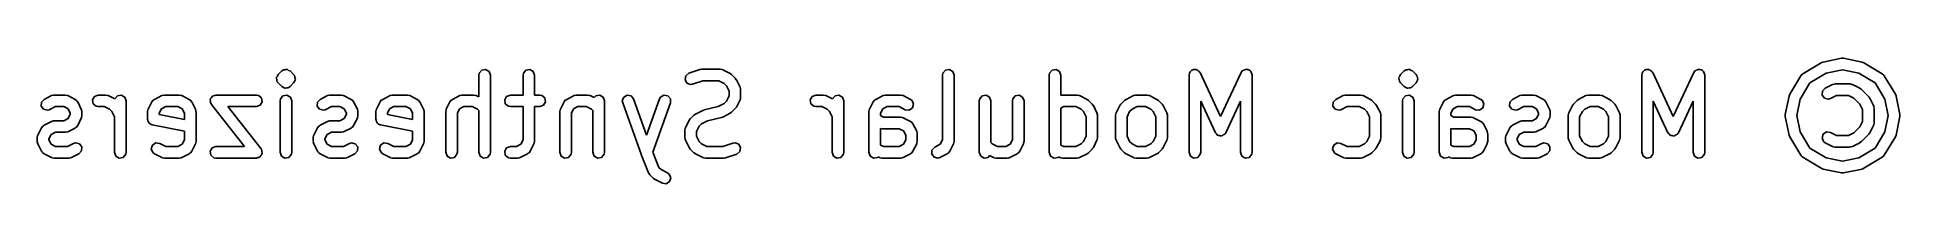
# Model space of a CAD drawing. Extents: x 137.9 to 162.1, y -120.9 to -119.2.
import ezdxf

# ---------------------------------------------------------------- set-up
doc = ezdxf.new("R2010")
doc.units = 0
doc.layers.add('BLACK', color=7, linetype='CONTINUOUS')

msp = doc.modelspace()

# ---------------------------------------------------------------- linework, layer by layer
at = {"layer": 'BLACK', "linetype": 'CONTINUOUS'}
for p, q in [((160.795, -119.438), (161.033, -119.295)), ((161.033, -119.295), (161.056, -119.286)), ((161.056, -119.286), (161.057, -119.286)), ((161.057, -119.286), (161.295, -119.238)), ((161.295, -119.238), (161.321, -119.238)), ((161.321, -119.238), (161.322, -119.239)), ((161.322, -119.239), (161.324, -119.238)), ((161.324, -119.238), (161.562, -119.286)), ((161.562, -119.286), (161.586, -119.295)), ((161.586, -119.295), (161.586, -119.295)), ((161.586, -119.295), (161.824, -119.438)), ((141.044, -119.496), (141.047, -119.49)), ((141.049, -119.515), (141.044, -119.496)), ((141.047, -119.483), (141.058, -119.467)), ((141.047, -119.49), (141.047, -119.483)), ((141.051, -119.534), (141.049, -119.515)), ((141.057, -119.542), (141.051, -119.534)), ((141.058, -119.467), (141.066, -119.449)), ((141.066, -119.449), (141.114, -119.402)), ((141.114, -119.402), (141.122, -119.396)), ((141.122, -119.396), (141.124, -119.393)), ((141.124, -119.393), (141.127, -119.393)), ((141.127, -119.392), (141.129, -119.39)), ((141.127, -119.393), (141.127, -119.392)), ((141.129, -119.39), (141.131, -119.39)), ((141.131, -119.39), (141.135, -119.387)), ((141.135, -119.387), (141.154, -119.385)), ((141.154, -119.385), (141.173, -119.38)), ((141.173, -119.38), (141.176, -119.382)), ((141.176, -119.382), (141.18, -119.381)), ((141.18, -119.381), (141.183, -119.383)), ((141.183, -119.383), (141.186, -119.382)), ((141.186, -119.382), (141.202, -119.394)), ((141.202, -119.394), (141.22, -119.402)), ((141.22, -119.402), (141.267, -119.449)), ((141.267, -119.449), (141.273, -119.458)), ((141.276, -119.538), (141.267, -119.555)), ((141.273, -119.458), (141.276, -119.459)), ((141.276, -119.459), (141.277, -119.463)), ((141.287, -119.522), (141.276, -119.538)), ((141.277, -119.463), (141.282, -119.471)), ((141.282, -119.471), (141.284, -119.49)), ((141.284, -119.49), (141.289, -119.509)), ((141.289, -119.509), (141.286, -119.515)), ((141.286, -119.515), (141.287, -119.522)), ((143.663, -119.455), (143.668, -119.429)), ((143.663, -119.738), (143.663, -119.455)), ((143.668, -119.429), (143.701, -119.39)), ((143.701, -119.39), (143.751, -119.381)), ((143.751, -119.381), (143.796, -119.407)), ((143.796, -119.407), (143.813, -119.455)), ((143.813, -119.455), (143.813, -120.455)), ((144.235, -119.455), (144.239, -119.429)), ((144.235, -119.713), (144.235, -119.455)), ((144.239, -119.429), (144.272, -119.39)), ((144.272, -119.39), (144.323, -119.381)), ((144.323, -119.381), (144.367, -119.407)), ((144.367, -119.407), (144.385, -119.455)), ((144.385, -119.455), (144.385, -119.713)), ((146.331, -119.513), (146.341, -119.463)), ((146.355, -119.559), (146.331, -119.513)), ((146.341, -119.463), (146.381, -119.431)), ((146.381, -119.431), (146.524, -119.384)), ((146.56, -119.53), (146.428, -119.574)), ((146.524, -119.384), (146.546, -119.38)), ((146.546, -119.38), (146.548, -119.38)), ((146.548, -119.38), (146.786, -119.38)), ((146.768, -119.53), (146.56, -119.53)), ((146.837, -119.564), (146.768, -119.53)), ((146.786, -119.38), (146.811, -119.384)), ((146.811, -119.384), (146.815, -119.387)), ((146.815, -119.387), (146.819, -119.388)), ((146.819, -119.388), (146.914, -119.435)), ((146.914, -119.435), (146.933, -119.449)), ((146.933, -119.449), (146.934, -119.449)), ((146.934, -119.449), (146.982, -119.497)), ((146.982, -119.497), (146.994, -119.515)), ((146.994, -119.515), (146.996, -119.517)), ((146.996, -119.517), (147.043, -119.612)), ((149.663, -119.455), (149.668, -119.429)), ((149.663, -120.294), (149.663, -119.455)), ((149.668, -119.429), (149.701, -119.39)), ((149.701, -119.39), (149.751, -119.381)), ((149.751, -119.381), (149.796, -119.407)), ((149.796, -119.407), (149.813, -119.455)), ((149.813, -119.455), (149.813, -120.312)), ((151.044, -119.455), (151.049, -119.429)), ((151.044, -120.455), (151.044, -119.455)), ((151.049, -119.429), (151.082, -119.39)), ((151.082, -119.39), (151.132, -119.381)), ((151.132, -119.381), (151.177, -119.407)), ((151.177, -119.407), (151.194, -119.455)), ((151.194, -119.455), (151.194, -119.717)), ((152.854, -119.455), (152.858, -119.429)), ((152.854, -120.455), (152.854, -119.455)), ((152.858, -119.429), (152.865, -119.421)), ((152.865, -119.421), (152.867, -119.412)), ((152.867, -119.412), (152.881, -119.402)), ((152.881, -119.402), (152.891, -119.39)), ((152.891, -119.39), (152.901, -119.388)), ((152.901, -119.388), (152.909, -119.382)), ((152.909, -119.382), (152.925, -119.384)), ((152.925, -119.384), (152.942, -119.381)), ((152.942, -119.381), (152.95, -119.386)), ((152.95, -119.386), (152.96, -119.387)), ((152.96, -119.387), (152.972, -119.398)), ((152.972, -119.398), (152.986, -119.407)), ((152.986, -119.407), (152.989, -119.416)), ((152.989, -119.416), (152.997, -119.423)), ((152.997, -119.423), (153.262, -119.992)), ((153.262, -119.992), (153.527, -119.423)), ((153.527, -119.423), (153.542, -119.402)), ((153.542, -119.402), (153.551, -119.398)), ((153.551, -119.398), (153.558, -119.39)), ((153.558, -119.39), (153.574, -119.387)), ((153.574, -119.387), (153.589, -119.38)), ((153.589, -119.38), (153.598, -119.383)), ((153.598, -119.383), (153.608, -119.381)), ((153.608, -119.381), (153.622, -119.389)), ((153.622, -119.389), (153.638, -119.393)), ((153.638, -119.393), (153.644, -119.402)), ((153.644, -119.402), (153.653, -119.407)), ((153.653, -119.407), (153.658, -119.422)), ((153.658, -119.422), (153.668, -119.435)), ((153.668, -119.435), (153.667, -119.445)), ((153.667, -119.445), (153.67, -119.455)), ((153.67, -119.455), (153.67, -120.455)), ((155.568, -119.496), (155.571, -119.49)), ((155.573, -119.515), (155.568, -119.496)), ((155.57, -119.483), (155.582, -119.467)), ((155.571, -119.49), (155.57, -119.483)), ((155.575, -119.534), (155.573, -119.515)), ((155.581, -119.542), (155.575, -119.534)), ((155.582, -119.467), (155.59, -119.449)), ((155.59, -119.449), (155.637, -119.402)), ((155.637, -119.402), (155.646, -119.396)), ((155.646, -119.396), (155.647, -119.393)), ((155.647, -119.393), (155.651, -119.393)), ((155.651, -119.392), (155.653, -119.39)), ((155.651, -119.393), (155.651, -119.392)), ((155.653, -119.39), (155.655, -119.39)), ((155.655, -119.39), (155.659, -119.387)), ((155.659, -119.387), (155.678, -119.385)), ((155.678, -119.385), (155.697, -119.38)), ((155.697, -119.38), (155.7, -119.382)), ((155.7, -119.382), (155.703, -119.381)), ((155.703, -119.381), (155.706, -119.383)), ((155.706, -119.383), (155.71, -119.382)), ((155.71, -119.382), (155.726, -119.394)), ((155.726, -119.394), (155.744, -119.402)), ((155.744, -119.402), (155.791, -119.449)), ((155.791, -119.449), (155.797, -119.458)), ((155.799, -119.538), (155.791, -119.555)), ((155.797, -119.458), (155.8, -119.459)), ((155.811, -119.522), (155.799, -119.538)), ((155.8, -119.459), (155.8, -119.463)), ((155.8, -119.463), (155.806, -119.471)), ((155.806, -119.471), (155.808, -119.49)), ((155.808, -119.49), (155.813, -119.509)), ((155.813, -119.509), (155.81, -119.515)), ((155.81, -119.515), (155.811, -119.522)), ((158.711, -119.455), (158.715, -119.429)), ((158.711, -120.455), (158.711, -119.455)), ((158.715, -119.429), (158.722, -119.421)), ((158.722, -119.421), (158.724, -119.412)), ((158.724, -119.412), (158.738, -119.402)), ((158.738, -119.402), (158.748, -119.39)), ((158.748, -119.39), (158.758, -119.388)), ((158.758, -119.388), (158.766, -119.382)), ((158.766, -119.382), (158.783, -119.384)), ((158.783, -119.384), (158.799, -119.381)), ((158.799, -119.381), (158.807, -119.386)), ((158.807, -119.386), (158.817, -119.387)), ((158.817, -119.387), (158.829, -119.398)), ((158.829, -119.398), (158.843, -119.407)), ((158.843, -119.407), (158.847, -119.416)), ((158.847, -119.416), (158.854, -119.423)), ((158.854, -119.423), (159.119, -119.992)), ((159.119, -119.992), (159.384, -119.423)), ((159.384, -119.423), (159.399, -119.402)), ((159.399, -119.402), (159.408, -119.398)), ((159.408, -119.398), (159.415, -119.39)), ((159.415, -119.39), (159.431, -119.387)), ((159.431, -119.387), (159.446, -119.38)), ((159.446, -119.38), (159.456, -119.383)), ((159.456, -119.383), (159.465, -119.381)), ((159.465, -119.381), (159.48, -119.389)), ((159.48, -119.389), (159.495, -119.393)), ((159.495, -119.393), (159.501, -119.402)), ((159.501, -119.402), (159.51, -119.407)), ((159.51, -119.407), (159.515, -119.422)), ((159.515, -119.422), (159.525, -119.435)), ((159.525, -119.435), (159.524, -119.445)), ((159.524, -119.445), (159.527, -119.455)), ((159.527, -119.455), (159.527, -120.455)), ((160.626, -119.702), (160.769, -119.464)), ((160.769, -119.464), (160.786, -119.444)), ((160.786, -119.444), (160.791, -119.442)), ((160.791, -119.442), (160.795, -119.438)), ((161.099, -119.431), (160.888, -119.557)), ((161.31, -119.388), (161.099, -119.431)), ((161.52, -119.431), (161.31, -119.388)), ((161.731, -119.557), (161.52, -119.431)), ((161.824, -119.438), (161.844, -119.455)), ((161.844, -119.455), (161.846, -119.46)), ((161.846, -119.46), (161.85, -119.464)), ((161.85, -119.464), (161.993, -119.702)), ((138.003, -119.806), (138.038, -119.769)), ((138.038, -119.769), (138.133, -119.721)), ((138.133, -119.721), (138.158, -119.714)), ((138.158, -119.714), (138.162, -119.715)), ((138.162, -119.715), (138.167, -119.713)), ((138.167, -119.713), (138.31, -119.713)), ((138.31, -119.713), (138.335, -119.718)), ((138.335, -119.718), (138.339, -119.721)), ((138.339, -119.721), (138.343, -119.721)), ((138.343, -119.721), (138.438, -119.769)), ((138.438, -119.769), (138.459, -119.784)), ((138.664, -119.775), (138.69, -119.731)), ((138.673, -119.826), (138.664, -119.775)), ((138.69, -119.731), (138.738, -119.713)), ((138.738, -119.713), (138.833, -119.713)), ((138.833, -119.713), (138.859, -119.718)), ((138.859, -119.718), (138.862, -119.721)), ((138.862, -119.721), (138.867, -119.721)), ((138.867, -119.721), (138.953, -119.764)), ((138.953, -119.762), (138.986, -119.723)), ((138.953, -119.764), (138.953, -119.762)), ((138.986, -119.723), (139.037, -119.714)), ((139.037, -119.714), (139.081, -119.74)), ((139.081, -119.74), (139.099, -119.788)), ((139.433, -119.802), (139.448, -119.781)), ((139.448, -119.781), (139.459, -119.777)), ((139.459, -119.777), (139.466, -119.769)), ((139.466, -119.769), (139.562, -119.721)), ((139.562, -119.721), (139.587, -119.714)), ((139.587, -119.714), (139.591, -119.715)), ((139.591, -119.715), (139.595, -119.713)), ((139.595, -119.713), (139.786, -119.713)), ((139.786, -119.713), (139.811, -119.718)), ((139.811, -119.718), (139.815, -119.721)), ((139.815, -119.721), (139.819, -119.721)), ((139.819, -119.721), (139.914, -119.769)), ((139.914, -119.769), (139.935, -119.784)), ((140.188, -119.775), (140.192, -119.768)), ((140.191, -119.793), (140.188, -119.775)), ((140.192, -119.76), (140.205, -119.747)), ((140.192, -119.768), (140.192, -119.76)), ((140.205, -119.747), (140.214, -119.731)), ((140.214, -119.731), (140.221, -119.728)), ((140.221, -119.728), (140.227, -119.722)), ((140.227, -119.722), (140.245, -119.719)), ((140.245, -119.719), (140.262, -119.713)), ((140.262, -119.713), (140.786, -119.713)), ((140.786, -119.713), (140.811, -119.718)), ((140.811, -119.718), (140.851, -119.751)), ((140.851, -119.751), (140.86, -119.801)), ((141.058, -119.545), (141.057, -119.542)), ((141.06, -119.547), (141.058, -119.545)), ((141.066, -119.555), (141.06, -119.547)), ((141.114, -119.603), (141.066, -119.555)), ((141.092, -119.788), (141.096, -119.762)), ((141.096, -119.762), (141.129, -119.723)), ((141.131, -119.611), (141.114, -119.603)), ((141.129, -119.723), (141.18, -119.714)), ((141.147, -119.623), (141.131, -119.611)), ((141.151, -119.622), (141.147, -119.623)), ((141.154, -119.624), (141.151, -119.622)), ((141.157, -119.623), (141.154, -119.624)), ((141.16, -119.625), (141.157, -119.623)), ((141.179, -119.62), (141.16, -119.625)), ((141.198, -119.618), (141.179, -119.62)), ((141.18, -119.714), (141.224, -119.74)), ((141.202, -119.615), (141.198, -119.618)), ((141.204, -119.615), (141.202, -119.615)), ((141.206, -119.612), (141.204, -119.615)), ((141.21, -119.611), (141.206, -119.612)), ((141.206, -119.612), (141.206, -119.612)), ((141.212, -119.609), (141.21, -119.611)), ((141.22, -119.603), (141.212, -119.609)), ((141.267, -119.555), (141.22, -119.603)), ((141.224, -119.74), (141.242, -119.788)), ((141.574, -119.806), (141.609, -119.769)), ((141.609, -119.769), (141.705, -119.721)), ((141.705, -119.721), (141.73, -119.714)), ((141.73, -119.714), (141.734, -119.715)), ((141.734, -119.715), (141.738, -119.713)), ((141.738, -119.713), (141.881, -119.713)), ((141.881, -119.713), (141.907, -119.718)), ((141.907, -119.718), (141.91, -119.721)), ((141.91, -119.721), (141.914, -119.721)), ((141.914, -119.721), (142.01, -119.769)), ((142.01, -119.769), (142.031, -119.784)), ((142.385, -119.802), (142.401, -119.781)), ((142.401, -119.781), (142.411, -119.777)), ((142.411, -119.777), (142.419, -119.769)), ((142.419, -119.769), (142.514, -119.721)), ((142.514, -119.721), (142.539, -119.714)), ((142.539, -119.714), (142.543, -119.715)), ((142.543, -119.715), (142.548, -119.713)), ((142.548, -119.713), (142.738, -119.713)), ((142.738, -119.713), (142.764, -119.718)), ((142.764, -119.718), (142.767, -119.721)), ((142.767, -119.721), (142.772, -119.721)), ((142.772, -119.721), (142.867, -119.769)), ((142.867, -119.769), (142.888, -119.784)), ((143.29, -119.802), (143.306, -119.781)), ((143.306, -119.781), (143.316, -119.777)), ((143.316, -119.777), (143.324, -119.769)), ((143.324, -119.769), (143.419, -119.721)), ((143.419, -119.721), (143.444, -119.714)), ((143.444, -119.714), (143.448, -119.715)), ((143.448, -119.715), (143.452, -119.713)), ((143.452, -119.713), (143.595, -119.713)), ((143.595, -119.713), (143.621, -119.718)), ((143.621, -119.718), (143.624, -119.721)), ((143.624, -119.721), (143.629, -119.721)), ((143.629, -119.721), (143.663, -119.738)), ((143.998, -119.775), (144.023, -119.731)), ((144.006, -119.826), (143.998, -119.775)), ((144.023, -119.731), (144.071, -119.713)), ((144.071, -119.713), (144.235, -119.713)), ((144.385, -119.713), (144.452, -119.713)), ((144.452, -119.713), (144.478, -119.718)), ((144.478, -119.718), (144.517, -119.751)), ((144.517, -119.751), (144.526, -119.801)), ((144.766, -119.802), (144.782, -119.781)), ((144.782, -119.781), (144.792, -119.777)), ((144.792, -119.777), (144.8, -119.769)), ((144.8, -119.769), (144.895, -119.721)), ((144.895, -119.721), (144.92, -119.714)), ((144.92, -119.714), (144.924, -119.715)), ((144.924, -119.715), (144.929, -119.713)), ((144.929, -119.713), (145.071, -119.713)), ((145.071, -119.713), (145.097, -119.718)), ((145.097, -119.718), (145.101, -119.721)), ((145.101, -119.721), (145.105, -119.721)), ((145.105, -119.721), (145.157, -119.747)), ((145.157, -119.747), (145.177, -119.723)), ((145.177, -119.723), (145.227, -119.714)), ((145.227, -119.714), (145.272, -119.74)), ((145.272, -119.74), (145.289, -119.788)), ((145.52, -119.788), (145.538, -119.74)), ((145.538, -119.74), (145.583, -119.714)), ((145.583, -119.714), (145.633, -119.723)), ((145.633, -119.723), (145.666, -119.763)), ((145.666, -119.763), (145.833, -120.232)), ((145.833, -120.232), (146.001, -119.763)), ((146.001, -119.763), (146.014, -119.74)), ((146.014, -119.74), (146.058, -119.714)), ((146.058, -119.714), (146.109, -119.723)), ((146.109, -119.723), (146.142, -119.762)), ((146.142, -119.762), (146.142, -119.813)), ((146.403, -119.577), (146.355, -119.559)), ((146.428, -119.574), (146.403, -119.577)), ((146.867, -119.594), (146.837, -119.564)), ((146.901, -119.663), (146.867, -119.594)), ((146.867, -119.791), (146.901, -119.723)), ((146.901, -119.723), (146.901, -119.663)), ((147.043, -119.774), (146.996, -119.869)), ((147.043, -119.612), (147.051, -119.637)), ((147.044, -119.77), (147.043, -119.774)), ((147.047, -119.766), (147.044, -119.77)), ((147.051, -119.741), (147.047, -119.766)), ((147.051, -119.637), (147.05, -119.641)), ((147.05, -119.641), (147.051, -119.645)), ((147.051, -119.645), (147.051, -119.741)), ((147.95, -119.775), (147.976, -119.731)), ((147.959, -119.826), (147.95, -119.775)), ((147.976, -119.731), (148.024, -119.713)), ((148.024, -119.713), (148.119, -119.713)), ((148.119, -119.713), (148.145, -119.718)), ((148.145, -119.718), (148.148, -119.721)), ((148.148, -119.721), (148.153, -119.721)), ((148.153, -119.721), (148.239, -119.764)), ((148.239, -119.762), (148.272, -119.723)), ((148.239, -119.764), (148.239, -119.762)), ((148.272, -119.723), (148.323, -119.714)), ((148.323, -119.714), (148.367, -119.74)), ((148.367, -119.74), (148.385, -119.788)), ((148.766, -119.802), (148.782, -119.781)), ((148.782, -119.781), (148.792, -119.777)), ((148.792, -119.777), (148.8, -119.769)), ((148.8, -119.769), (148.895, -119.721)), ((148.895, -119.721), (148.92, -119.714)), ((148.92, -119.714), (148.924, -119.715)), ((148.924, -119.715), (148.929, -119.713)), ((148.929, -119.713), (149.119, -119.713)), ((149.119, -119.713), (149.145, -119.718)), ((149.145, -119.718), (149.148, -119.721)), ((149.148, -119.721), (149.153, -119.721)), ((149.153, -119.721), (149.248, -119.769)), ((149.248, -119.769), (149.269, -119.784)), ((150.139, -119.788), (150.144, -119.762)), ((150.144, -119.762), (150.177, -119.723)), ((150.177, -119.723), (150.227, -119.714)), ((150.227, -119.714), (150.272, -119.74)), ((150.272, -119.74), (150.289, -119.788)), ((150.568, -119.788), (150.572, -119.762)), ((150.572, -119.762), (150.605, -119.723)), ((150.605, -119.723), (150.656, -119.714)), ((150.656, -119.714), (150.7, -119.74)), ((150.7, -119.74), (150.718, -119.788)), ((151.194, -119.717), (151.206, -119.714)), ((151.206, -119.714), (151.21, -119.715)), ((151.21, -119.715), (151.214, -119.713)), ((151.214, -119.713), (151.405, -119.713)), ((151.405, -119.713), (151.43, -119.718)), ((151.43, -119.718), (151.434, -119.721)), ((151.434, -119.721), (151.438, -119.721)), ((151.438, -119.721), (151.534, -119.769)), ((151.534, -119.769), (151.552, -119.782)), ((152.018, -119.783), (152.037, -119.77)), ((152.037, -119.77), (152.038, -119.769)), ((152.038, -119.769), (152.133, -119.721)), ((152.133, -119.721), (152.158, -119.714)), ((152.158, -119.714), (152.162, -119.715)), ((152.162, -119.715), (152.167, -119.713)), ((152.167, -119.713), (152.31, -119.713)), ((152.31, -119.713), (152.335, -119.718)), ((152.335, -119.718), (152.339, -119.721)), ((152.339, -119.721), (152.343, -119.721)), ((152.343, -119.721), (152.438, -119.769)), ((152.438, -119.769), (152.456, -119.782)), ((154.717, -119.806), (154.752, -119.769)), ((154.752, -119.769), (154.847, -119.721)), ((154.847, -119.721), (154.872, -119.714)), ((154.872, -119.714), (154.877, -119.715)), ((154.877, -119.715), (154.881, -119.713)), ((154.881, -119.713), (155.071, -119.713)), ((155.071, -119.713), (155.097, -119.718)), ((155.097, -119.718), (155.101, -119.721)), ((155.101, -119.721), (155.105, -119.721)), ((155.105, -119.721), (155.2, -119.769)), ((155.2, -119.769), (155.218, -119.782)), ((155.581, -119.545), (155.581, -119.542)), ((155.584, -119.547), (155.581, -119.545)), ((155.59, -119.555), (155.584, -119.547)), ((155.637, -119.603), (155.59, -119.555)), ((155.615, -119.788), (155.62, -119.762)), ((155.62, -119.762), (155.653, -119.723)), ((155.655, -119.611), (155.637, -119.603)), ((155.653, -119.723), (155.703, -119.714)), ((155.671, -119.623), (155.655, -119.611)), ((155.674, -119.622), (155.671, -119.623)), ((155.677, -119.624), (155.674, -119.622)), ((155.681, -119.623), (155.677, -119.624)), ((155.684, -119.625), (155.681, -119.623)), ((155.703, -119.62), (155.684, -119.625)), ((155.722, -119.618), (155.703, -119.62)), ((155.703, -119.714), (155.748, -119.74)), ((155.726, -119.615), (155.722, -119.618)), ((155.728, -119.615), (155.726, -119.615)), ((155.73, -119.612), (155.728, -119.615)), ((155.733, -119.611), (155.73, -119.612)), ((155.73, -119.612), (155.73, -119.612)), ((155.735, -119.609), (155.733, -119.611)), ((155.744, -119.603), (155.735, -119.609)), ((155.791, -119.555), (155.744, -119.603)), ((155.748, -119.74), (155.765, -119.788)), ((156.147, -119.802), (156.163, -119.781)), ((156.163, -119.781), (156.173, -119.777)), ((156.173, -119.777), (156.181, -119.769)), ((156.181, -119.769), (156.276, -119.721)), ((156.276, -119.721), (156.301, -119.714)), ((156.301, -119.714), (156.305, -119.715)), ((156.305, -119.715), (156.31, -119.713)), ((156.31, -119.713), (156.5, -119.713)), ((156.5, -119.713), (156.526, -119.718)), ((156.526, -119.718), (156.529, -119.721)), ((156.529, -119.721), (156.534, -119.721)), ((156.534, -119.721), (156.629, -119.769)), ((156.629, -119.769), (156.65, -119.784)), ((157.003, -119.806), (157.038, -119.769)), ((157.038, -119.769), (157.133, -119.721)), ((157.133, -119.721), (157.158, -119.714)), ((157.158, -119.714), (157.162, -119.715)), ((157.162, -119.715), (157.167, -119.713)), ((157.167, -119.713), (157.31, -119.713)), ((157.31, -119.713), (157.335, -119.718)), ((157.335, -119.718), (157.339, -119.721)), ((157.339, -119.721), (157.343, -119.721)), ((157.343, -119.721), (157.438, -119.769)), ((157.438, -119.769), (157.459, -119.784)), ((157.876, -119.783), (157.894, -119.77)), ((157.894, -119.77), (157.895, -119.769)), ((157.895, -119.769), (157.99, -119.721)), ((157.99, -119.721), (158.015, -119.714)), ((158.015, -119.714), (158.02, -119.715)), ((158.02, -119.715), (158.024, -119.713)), ((158.024, -119.713), (158.167, -119.713)), ((158.167, -119.713), (158.192, -119.718)), ((158.192, -119.718), (158.196, -119.721)), ((158.196, -119.721), (158.2, -119.721)), ((158.2, -119.721), (158.295, -119.769)), ((158.295, -119.769), (158.313, -119.782)), ((160.569, -119.964), (160.617, -119.726)), ((160.617, -119.726), (160.626, -119.702)), ((160.626, -119.702), (160.626, -119.702)), ((160.761, -119.768), (160.719, -119.979)), ((160.888, -119.557), (160.761, -119.768)), ((161.047, -119.714), (161.05, -119.663)), ((161.078, -119.756), (161.047, -119.714)), ((161.05, -119.663), (161.086, -119.626)), ((161.128, -119.767), (161.078, -119.756)), ((161.086, -119.626), (161.181, -119.578)), ((161.153, -119.76), (161.128, -119.767)), ((161.232, -119.72), (161.153, -119.76)), ((161.181, -119.578), (161.206, -119.571)), ((161.206, -119.571), (161.21, -119.572)), ((161.21, -119.572), (161.214, -119.57)), ((161.214, -119.57), (161.405, -119.57)), ((161.387, -119.72), (161.232, -119.72)), ((161.456, -119.755), (161.387, -119.72)), ((161.405, -119.57), (161.43, -119.575)), ((161.43, -119.575), (161.434, -119.578)), ((161.434, -119.578), (161.438, -119.578)), ((161.438, -119.578), (161.534, -119.626)), ((161.534, -119.833), (161.456, -119.755)), ((161.534, -119.626), (161.552, -119.639)), ((161.552, -119.639), (161.553, -119.64)), ((161.553, -119.64), (161.648, -119.735)), ((161.648, -119.735), (161.661, -119.753)), ((161.661, -119.753), (161.662, -119.755)), ((161.662, -119.755), (161.71, -119.85)), ((161.858, -119.768), (161.731, -119.557)), ((161.9, -119.979), (161.858, -119.768)), ((161.993, -119.702), (162.002, -119.725)), ((162.002, -119.725), (162.002, -119.726)), ((162.002, -119.726), (162.05, -119.964)), ((138, -119.857), (138.003, -119.806)), ((138.03, -119.898), (138, -119.857)), ((138.08, -119.91), (138.03, -119.898)), ((138.105, -119.903), (138.08, -119.91)), ((138.184, -119.863), (138.105, -119.903)), ((138.292, -119.863), (138.184, -119.863)), ((138.349, -119.892), (138.292, -119.863)), ((138.292, -120.046), (138.349, -120.018)), ((138.377, -119.949), (138.349, -119.892)), ((138.349, -120.018), (138.377, -119.961)), ((138.377, -119.961), (138.377, -119.949)), ((138.459, -119.784), (138.464, -119.795)), ((138.464, -119.795), (138.472, -119.802)), ((138.472, -119.802), (138.519, -119.897)), ((138.519, -120.012), (138.472, -120.107)), ((138.519, -119.897), (138.527, -119.922)), ((138.52, -120.008), (138.519, -120.012)), ((138.523, -120.004), (138.52, -120.008)), ((138.527, -119.979), (138.523, -120.004)), ((138.527, -119.922), (138.526, -119.927)), ((138.526, -119.927), (138.527, -119.931)), ((138.527, -119.931), (138.527, -119.979)), ((138.712, -119.859), (138.673, -119.826)), ((138.738, -119.863), (138.712, -119.859)), ((138.816, -119.863), (138.738, -119.863)), ((138.884, -119.897), (138.816, -119.863)), ((138.915, -119.928), (138.884, -119.897)), ((138.949, -119.996), (138.915, -119.928)), ((138.949, -120.455), (138.949, -119.996)), ((139.099, -119.788), (139.099, -120.455)), ((139.377, -119.931), (139.382, -119.905)), ((139.377, -120.026), (139.377, -119.931)), ((139.382, -119.905), (139.385, -119.902)), ((139.385, -119.897), (139.433, -119.802)), ((139.385, -119.902), (139.385, -119.897)), ((139.556, -119.892), (139.527, -119.949)), ((139.527, -119.949), (139.527, -119.965)), ((139.527, -119.965), (139.854, -120.03)), ((139.613, -119.863), (139.556, -119.892)), ((139.768, -119.863), (139.613, -119.863)), ((139.825, -119.892), (139.768, -119.863)), ((139.854, -119.949), (139.825, -119.892)), ((139.854, -120.03), (139.854, -119.949)), ((139.935, -119.784), (139.94, -119.795)), ((139.94, -119.795), (139.948, -119.802)), ((139.948, -119.802), (139.996, -119.897)), ((139.996, -119.897), (140.003, -119.922)), ((140.003, -119.922), (140.002, -119.927)), ((140.002, -119.927), (140.004, -119.931)), ((140.004, -119.931), (140.004, -120.312)), ((140.191, -119.812), (140.191, -119.793)), ((140.196, -119.822), (140.191, -119.812)), ((140.197, -119.826), (140.196, -119.822)), ((140.199, -119.828), (140.197, -119.826)), ((140.203, -119.834), (140.199, -119.828)), ((140.631, -120.38), (140.203, -119.834)), ((140.786, -119.863), (140.416, -119.863)), ((140.416, -119.863), (140.845, -120.408)), ((140.834, -119.846), (140.786, -119.863)), ((140.86, -119.801), (140.834, -119.846)), ((141.092, -120.455), (141.092, -119.788)), ((141.242, -119.788), (141.242, -120.455)), ((141.571, -119.857), (141.574, -119.806)), ((141.602, -119.898), (141.571, -119.857)), ((141.651, -119.91), (141.602, -119.898)), ((141.676, -119.903), (141.651, -119.91)), ((141.756, -119.863), (141.676, -119.903)), ((141.863, -119.863), (141.756, -119.863)), ((141.92, -119.892), (141.863, -119.863)), ((141.863, -120.046), (141.92, -120.018)), ((141.949, -119.949), (141.92, -119.892)), ((141.92, -120.018), (141.949, -119.961)), ((141.949, -119.961), (141.949, -119.949)), ((142.031, -119.784), (142.035, -119.795)), ((142.035, -119.795), (142.043, -119.802)), ((142.043, -119.802), (142.091, -119.897)), ((142.091, -120.012), (142.043, -120.107)), ((142.091, -119.897), (142.098, -119.922)), ((142.094, -120.004), (142.091, -120.008)), ((142.091, -120.008), (142.091, -120.012)), ((142.099, -119.979), (142.094, -120.004)), ((142.098, -119.922), (142.097, -119.927)), ((142.097, -119.927), (142.099, -119.931)), ((142.099, -119.931), (142.099, -119.979)), ((142.33, -119.931), (142.334, -119.905)), ((142.33, -120.026), (142.33, -119.931)), ((142.334, -119.905), (142.337, -119.902)), ((142.337, -119.902), (142.338, -119.897)), ((142.338, -119.897), (142.385, -119.802)), ((142.508, -119.892), (142.48, -119.949)), ((142.48, -119.949), (142.48, -119.965)), ((142.48, -119.965), (142.806, -120.03)), ((142.565, -119.863), (142.508, -119.892)), ((142.72, -119.863), (142.565, -119.863)), ((142.777, -119.892), (142.72, -119.863)), ((142.806, -119.949), (142.777, -119.892)), ((142.806, -120.03), (142.806, -119.949)), ((142.888, -119.784), (142.892, -119.795)), ((142.892, -119.795), (142.9, -119.802)), ((142.9, -119.802), (142.948, -119.897)), ((142.948, -119.897), (142.955, -119.922)), ((142.955, -119.922), (142.954, -119.927)), ((142.954, -119.927), (142.956, -119.931)), ((142.956, -119.931), (142.956, -120.312)), ((143.235, -119.931), (143.239, -119.905)), ((143.235, -120.455), (143.235, -119.931)), ((143.239, -119.905), (143.242, -119.902)), ((143.242, -119.897), (143.29, -119.802)), ((143.242, -119.902), (143.242, -119.897)), ((143.413, -119.892), (143.385, -119.949)), ((143.385, -119.949), (143.385, -120.455)), ((143.47, -119.863), (143.413, -119.892)), ((143.578, -119.863), (143.47, -119.863)), ((143.646, -119.897), (143.578, -119.863)), ((143.663, -119.914), (143.646, -119.897)), ((143.663, -120.455), (143.663, -119.914)), ((144.046, -119.859), (144.006, -119.826)), ((144.071, -119.863), (144.046, -119.859)), ((144.235, -119.863), (144.071, -119.863)), ((144.235, -120.294), (144.235, -119.863)), ((144.452, -119.863), (144.385, -119.863)), ((144.385, -119.863), (144.385, -120.312)), ((144.501, -119.846), (144.452, -119.863)), ((144.526, -119.801), (144.501, -119.846)), ((144.711, -119.931), (144.715, -119.905)), ((144.711, -120.455), (144.711, -119.931)), ((144.715, -119.905), (144.718, -119.902)), ((144.718, -119.902), (144.719, -119.897)), ((144.719, -119.897), (144.766, -119.802)), ((144.889, -119.892), (144.861, -119.949)), ((144.861, -119.949), (144.861, -120.455)), ((144.946, -119.863), (144.889, -119.892)), ((145.054, -119.863), (144.946, -119.863)), ((145.122, -119.897), (145.054, -119.863)), ((145.139, -119.914), (145.122, -119.897)), ((145.139, -120.455), (145.139, -119.914)), ((145.289, -119.788), (145.289, -120.455)), ((145.525, -119.813), (145.52, -119.788)), ((145.763, -120.48), (145.525, -119.813)), ((146.142, -119.813), (145.914, -120.453)), ((146.385, -120.04), (146.399, -120.022)), ((146.399, -120.021), (146.447, -119.973)), ((146.399, -120.022), (146.399, -120.021)), ((146.447, -119.973), (146.465, -119.96)), ((146.465, -119.96), (146.466, -119.959)), ((146.466, -119.959), (146.562, -119.912)), ((146.562, -119.912), (146.574, -119.908)), ((146.574, -119.908), (146.577, -119.906)), ((146.577, -119.906), (146.76, -119.86)), ((146.804, -120.004), (146.621, -120.049)), ((146.76, -119.86), (146.837, -119.822)), ((146.807, -120.002), (146.804, -120.004)), ((146.819, -119.998), (146.807, -120.002)), ((146.914, -119.95), (146.819, -119.998)), ((146.837, -119.822), (146.867, -119.791)), ((146.916, -119.949), (146.914, -119.95)), ((146.934, -119.936), (146.916, -119.949)), ((146.982, -119.889), (146.934, -119.936)), ((146.996, -119.869), (146.982, -119.887)), ((146.982, -119.887), (146.982, -119.889)), ((147.998, -119.859), (147.959, -119.826)), ((148.024, -119.863), (147.998, -119.859)), ((148.101, -119.863), (148.024, -119.863)), ((148.17, -119.897), (148.101, -119.863)), ((148.2, -119.928), (148.17, -119.897)), ((148.235, -119.996), (148.2, -119.928)), ((148.235, -120.455), (148.235, -119.996)), ((148.385, -119.788), (148.385, -120.455)), ((148.711, -119.931), (148.715, -119.905)), ((148.711, -120.455), (148.711, -119.931)), ((148.715, -119.905), (148.718, -119.902)), ((148.718, -119.902), (148.719, -119.897)), ((148.719, -119.897), (148.766, -119.802)), ((148.889, -119.892), (148.861, -119.949)), ((148.861, -119.949), (148.861, -119.98)), ((148.861, -119.98), (148.899, -119.999)), ((148.946, -119.863), (148.889, -119.892)), ((148.899, -119.999), (149.119, -119.999)), ((149.101, -119.863), (148.946, -119.863)), ((149.181, -119.903), (149.101, -119.863)), ((149.119, -119.999), (149.145, -120.003)), ((149.145, -120.003), (149.148, -120.006)), ((149.148, -120.006), (149.153, -120.007)), ((149.153, -120.007), (149.248, -120.054)), ((149.232, -119.909), (149.181, -119.903)), ((149.275, -119.88), (149.232, -119.909)), ((149.269, -119.784), (149.289, -119.831)), ((149.289, -119.831), (149.275, -119.88)), ((150.139, -120.455), (150.139, -119.788)), ((150.289, -119.788), (150.289, -120.329)), ((150.568, -120.294), (150.568, -119.788)), ((150.718, -119.788), (150.718, -120.312)), ((151.232, -119.863), (151.194, -119.882)), ((151.194, -119.882), (151.194, -120.361)), ((151.387, -119.863), (151.232, -119.863)), ((151.456, -119.897), (151.387, -119.863)), ((151.486, -119.928), (151.456, -119.897)), ((151.52, -119.996), (151.486, -119.928)), ((151.52, -120.247), (151.52, -119.996)), ((151.552, -119.782), (151.553, -119.783)), ((151.553, -119.783), (151.601, -119.83)), ((151.601, -119.83), (151.614, -119.849)), ((151.614, -119.849), (151.615, -119.85)), ((151.615, -119.85), (151.662, -119.945)), ((151.662, -119.945), (151.67, -119.97)), ((151.67, -119.97), (151.669, -119.974)), ((151.669, -119.974), (151.67, -119.979)), ((151.67, -119.979), (151.67, -120.264)), ((151.901, -119.979), (151.906, -119.953)), ((151.901, -120.264), (151.901, -119.979)), ((151.906, -119.953), (151.909, -119.95)), ((151.909, -119.945), (151.957, -119.85)), ((151.909, -119.95), (151.909, -119.945)), ((151.957, -119.85), (151.97, -119.832)), ((151.97, -119.832), (151.971, -119.83)), ((151.971, -119.83), (152.018, -119.783)), ((152.085, -119.928), (152.051, -119.996)), ((152.051, -119.996), (152.051, -120.247)), ((152.116, -119.897), (152.085, -119.928)), ((152.184, -119.863), (152.116, -119.897)), ((152.292, -119.863), (152.184, -119.863)), ((152.36, -119.897), (152.292, -119.863)), ((152.391, -119.928), (152.36, -119.897)), ((152.425, -119.996), (152.391, -119.928)), ((152.425, -120.247), (152.425, -119.996)), ((152.456, -119.782), (152.458, -119.783)), ((152.458, -119.783), (152.505, -119.83)), ((152.505, -119.83), (152.518, -119.849)), ((152.518, -119.849), (152.519, -119.85)), ((152.519, -119.85), (152.567, -119.945)), ((152.567, -119.945), (152.575, -119.97)), ((152.575, -119.97), (152.573, -119.974)), ((152.573, -119.974), (152.575, -119.979)), ((152.575, -119.979), (152.575, -120.264)), ((153.194, -120.201), (153.004, -119.793)), ((153.004, -119.793), (153.004, -120.455)), ((153.52, -119.793), (153.33, -120.201)), ((153.52, -120.455), (153.52, -119.793)), ((154.714, -119.857), (154.717, -119.806)), ((154.744, -119.898), (154.714, -119.857)), ((154.794, -119.91), (154.744, -119.898)), ((154.819, -119.903), (154.794, -119.91)), ((154.899, -119.863), (154.819, -119.903)), ((155.054, -119.863), (154.899, -119.863)), ((155.122, -119.897), (155.054, -119.863)), ((155.153, -119.928), (155.122, -119.897)), ((155.187, -119.996), (155.153, -119.928)), ((155.187, -120.247), (155.187, -119.996)), ((155.218, -119.782), (155.22, -119.783)), ((155.22, -119.783), (155.267, -119.83)), ((155.267, -119.83), (155.28, -119.849)), ((155.28, -119.849), (155.281, -119.85)), ((155.281, -119.85), (155.329, -119.945)), ((155.329, -119.945), (155.336, -119.97)), ((155.336, -119.97), (155.335, -119.974)), ((155.335, -119.974), (155.337, -119.979)), ((155.337, -119.979), (155.337, -120.264)), ((155.615, -120.455), (155.615, -119.788)), ((155.765, -119.788), (155.765, -120.455)), ((156.092, -119.931), (156.096, -119.905)), ((156.092, -120.455), (156.092, -119.931)), ((156.096, -119.905), (156.099, -119.902)), ((156.099, -119.902), (156.1, -119.897)), ((156.1, -119.897), (156.147, -119.802)), ((156.27, -119.892), (156.242, -119.949)), ((156.242, -119.949), (156.242, -119.98)), ((156.242, -119.98), (156.28, -119.999)), ((156.327, -119.863), (156.27, -119.892)), ((156.28, -119.999), (156.5, -119.999)), ((156.482, -119.863), (156.327, -119.863)), ((156.562, -119.903), (156.482, -119.863)), ((156.5, -119.999), (156.526, -120.003)), ((156.526, -120.003), (156.529, -120.006)), ((156.529, -120.006), (156.534, -120.007)), ((156.534, -120.007), (156.629, -120.054)), ((156.613, -119.909), (156.562, -119.903)), ((156.655, -119.88), (156.613, -119.909)), ((156.65, -119.784), (156.67, -119.831)), ((156.67, -119.831), (156.655, -119.88)), ((157, -119.857), (157.003, -119.806)), ((157.03, -119.898), (157, -119.857)), ((157.08, -119.91), (157.03, -119.898)), ((157.105, -119.903), (157.08, -119.91)), ((157.184, -119.863), (157.105, -119.903)), ((157.292, -119.863), (157.184, -119.863)), ((157.349, -119.892), (157.292, -119.863)), ((157.292, -120.046), (157.349, -120.018)), ((157.377, -119.949), (157.349, -119.892)), ((157.349, -120.018), (157.377, -119.961)), ((157.377, -119.961), (157.377, -119.949)), ((157.459, -119.784), (157.464, -119.795)), ((157.464, -119.795), (157.472, -119.802)), ((157.472, -119.802), (157.519, -119.897)), ((157.519, -120.012), (157.472, -120.107)), ((157.519, -119.897), (157.527, -119.922)), ((157.52, -120.008), (157.519, -120.012)), ((157.523, -120.004), (157.52, -120.008)), ((157.527, -119.979), (157.523, -120.004)), ((157.527, -119.922), (157.526, -119.927)), ((157.526, -119.927), (157.527, -119.931)), ((157.527, -119.931), (157.527, -119.979)), ((157.758, -119.979), (157.763, -119.953)), ((157.758, -120.264), (157.758, -119.979)), ((157.763, -119.953), (157.766, -119.95)), ((157.766, -119.945), (157.814, -119.85)), ((157.766, -119.95), (157.766, -119.945)), ((157.814, -119.85), (157.827, -119.832)), ((157.827, -119.832), (157.828, -119.83)), ((157.828, -119.83), (157.876, -119.783)), ((157.943, -119.928), (157.908, -119.996)), ((157.908, -119.996), (157.908, -120.247)), ((157.973, -119.897), (157.943, -119.928)), ((158.042, -119.863), (157.973, -119.897)), ((158.149, -119.863), (158.042, -119.863)), ((158.217, -119.897), (158.149, -119.863)), ((158.248, -119.928), (158.217, -119.897)), ((158.282, -119.996), (158.248, -119.928)), ((158.282, -120.247), (158.282, -119.996)), ((158.313, -119.782), (158.315, -119.783)), ((158.315, -119.783), (158.363, -119.83)), ((158.363, -119.83), (158.375, -119.849)), ((158.375, -119.849), (158.377, -119.85)), ((158.377, -119.85), (158.424, -119.945)), ((158.424, -119.945), (158.432, -119.97)), ((158.432, -119.97), (158.431, -119.974)), ((158.431, -119.974), (158.432, -119.979)), ((158.432, -119.979), (158.432, -120.264)), ((159.051, -120.201), (158.861, -119.793)), ((158.861, -119.793), (158.861, -120.455)), ((159.377, -119.793), (159.187, -120.201)), ((159.377, -120.455), (159.377, -119.793)), ((160.57, -119.966), (160.569, -119.964)), ((160.569, -119.967), (160.57, -119.966)), ((160.569, -119.993), (160.569, -119.967)), ((160.617, -120.231), (160.569, -119.993)), ((160.719, -119.979), (160.761, -120.189)), ((161.568, -119.901), (161.534, -119.833)), ((161.568, -120.056), (161.568, -119.901)), ((161.71, -119.85), (161.717, -119.875)), ((161.717, -119.875), (161.716, -119.879)), ((161.716, -119.879), (161.718, -119.883)), ((161.718, -119.883), (161.718, -120.074)), ((161.858, -120.189), (161.9, -119.979)), ((162.05, -119.993), (162.002, -120.231)), ((162.05, -119.99), (162.049, -119.992)), ((162.049, -119.992), (162.05, -119.993)), ((162.05, -119.964), (162.05, -119.99)), ((137.949, -120.264), (137.953, -120.239)), ((137.953, -120.239), (137.956, -120.235)), ((137.956, -120.235), (137.957, -120.231)), ((137.957, -120.231), (138.004, -120.136)), ((138.004, -120.136), (138.02, -120.115)), ((138.02, -120.115), (138.03, -120.11)), ((138.03, -120.11), (138.038, -120.102)), ((138.038, -120.102), (138.133, -120.054)), ((138.127, -120.225), (138.099, -120.282)), ((138.184, -120.196), (138.127, -120.225)), ((138.133, -120.054), (138.158, -120.047)), ((138.158, -120.047), (138.162, -120.048)), ((138.162, -120.048), (138.167, -120.046)), ((138.167, -120.046), (138.292, -120.046)), ((138.31, -120.196), (138.184, -120.196)), ((138.314, -120.195), (138.31, -120.196)), ((138.318, -120.196), (138.314, -120.195)), ((138.343, -120.189), (138.318, -120.196)), ((138.438, -120.141), (138.343, -120.189)), ((138.446, -120.133), (138.438, -120.141)), ((138.456, -120.128), (138.446, -120.133)), ((138.472, -120.107), (138.456, -120.128)), ((139.382, -120.038), (139.377, -120.026)), ((139.381, -120.05), (139.382, -120.038)), ((139.39, -120.061), (139.381, -120.05)), ((139.395, -120.074), (139.39, -120.061)), ((139.406, -120.081), (139.395, -120.074)), ((139.413, -120.09), (139.406, -120.081)), ((139.438, -120.1), (139.413, -120.09)), ((139.854, -120.183), (139.438, -120.1)), ((139.854, -120.294), (139.854, -120.183)), ((141.52, -120.264), (141.525, -120.239)), ((141.525, -120.239), (141.528, -120.235)), ((141.528, -120.231), (141.576, -120.136)), ((141.528, -120.235), (141.528, -120.231)), ((141.576, -120.136), (141.591, -120.115)), ((141.591, -120.115), (141.602, -120.11)), ((141.602, -120.11), (141.609, -120.102)), ((141.609, -120.102), (141.705, -120.054)), ((141.699, -120.225), (141.67, -120.282)), ((141.756, -120.196), (141.699, -120.225)), ((141.705, -120.054), (141.73, -120.047)), ((141.73, -120.047), (141.734, -120.048)), ((141.734, -120.048), (141.738, -120.046)), ((141.738, -120.046), (141.863, -120.046)), ((141.881, -120.196), (141.756, -120.196)), ((141.885, -120.195), (141.881, -120.196)), ((141.89, -120.196), (141.885, -120.195)), ((141.914, -120.189), (141.89, -120.196)), ((142.01, -120.141), (141.914, -120.189)), ((142.017, -120.133), (142.01, -120.141)), ((142.028, -120.128), (142.017, -120.133)), ((142.043, -120.107), (142.028, -120.128)), ((142.334, -120.038), (142.33, -120.026)), ((142.334, -120.05), (142.334, -120.038)), ((142.343, -120.061), (142.334, -120.05)), ((142.347, -120.074), (142.343, -120.061)), ((142.358, -120.081), (142.347, -120.074)), ((142.366, -120.09), (142.358, -120.081)), ((142.39, -120.1), (142.366, -120.09)), ((142.806, -120.183), (142.39, -120.1)), ((142.806, -120.294), (142.806, -120.183)), ((146.33, -120.169), (146.334, -120.143)), ((146.33, -120.264), (146.33, -120.169)), ((146.334, -120.143), (146.337, -120.14)), ((146.337, -120.14), (146.338, -120.136)), ((146.338, -120.136), (146.385, -120.04)), ((146.514, -120.118), (146.48, -120.187)), ((146.48, -120.187), (146.48, -120.247)), ((146.48, -120.247), (146.514, -120.315)), ((146.544, -120.088), (146.514, -120.118)), ((146.621, -120.049), (146.544, -120.088)), ((148.881, -120.149), (148.861, -120.145)), ((148.861, -120.145), (148.861, -120.361)), ((149.101, -120.149), (148.881, -120.149)), ((149.158, -120.177), (149.101, -120.149)), ((149.187, -120.234), (149.158, -120.177)), ((149.187, -120.294), (149.187, -120.234)), ((149.248, -120.054), (149.269, -120.07)), ((149.269, -120.07), (149.273, -120.08)), ((149.273, -120.08), (149.281, -120.088)), ((149.281, -120.088), (149.329, -120.183)), ((149.329, -120.183), (149.336, -120.208)), ((149.336, -120.208), (149.335, -120.213)), ((149.335, -120.213), (149.337, -120.217)), ((149.337, -120.217), (149.337, -120.312)), ((151.486, -120.315), (151.52, -120.247)), ((152.051, -120.247), (152.085, -120.315)), ((152.391, -120.315), (152.425, -120.247)), ((153.208, -120.215), (153.194, -120.201)), ((153.219, -120.231), (153.208, -120.215)), ((153.225, -120.232), (153.219, -120.231)), ((153.23, -120.237), (153.225, -120.232)), ((153.25, -120.239), (153.23, -120.237)), ((153.268, -120.244), (153.25, -120.239)), ((153.275, -120.241), (153.268, -120.244)), ((153.281, -120.242), (153.275, -120.241)), ((153.297, -120.23), (153.281, -120.242)), ((153.315, -120.222), (153.297, -120.23)), ((153.321, -120.214), (153.315, -120.222)), ((153.323, -120.212), (153.321, -120.214)), ((153.324, -120.209), (153.323, -120.212)), ((153.33, -120.201), (153.324, -120.209)), ((155.153, -120.315), (155.187, -120.247)), ((156.262, -120.149), (156.242, -120.145)), ((156.242, -120.145), (156.242, -120.361)), ((156.482, -120.149), (156.262, -120.149)), ((156.539, -120.177), (156.482, -120.149)), ((156.568, -120.234), (156.539, -120.177)), ((156.568, -120.294), (156.568, -120.234)), ((156.629, -120.054), (156.65, -120.07)), ((156.65, -120.07), (156.654, -120.08)), ((156.654, -120.08), (156.662, -120.088)), ((156.662, -120.088), (156.71, -120.183)), ((156.71, -120.183), (156.717, -120.208)), ((156.717, -120.208), (156.716, -120.213)), ((156.716, -120.213), (156.718, -120.217)), ((156.718, -120.217), (156.718, -120.312)), ((156.949, -120.264), (156.953, -120.239)), ((156.953, -120.239), (156.956, -120.235)), ((156.956, -120.235), (156.957, -120.231)), ((156.957, -120.231), (157.004, -120.136)), ((157.004, -120.136), (157.02, -120.115)), ((157.02, -120.115), (157.03, -120.11)), ((157.03, -120.11), (157.038, -120.102)), ((157.038, -120.102), (157.133, -120.054)), ((157.127, -120.225), (157.099, -120.282)), ((157.184, -120.196), (157.127, -120.225)), ((157.133, -120.054), (157.158, -120.047)), ((157.158, -120.047), (157.162, -120.048)), ((157.162, -120.048), (157.167, -120.046)), ((157.167, -120.046), (157.292, -120.046)), ((157.31, -120.196), (157.184, -120.196)), ((157.314, -120.195), (157.31, -120.196)), ((157.318, -120.196), (157.314, -120.195)), ((157.343, -120.189), (157.318, -120.196)), ((157.438, -120.141), (157.343, -120.189)), ((157.446, -120.133), (157.438, -120.141)), ((157.456, -120.128), (157.446, -120.133)), ((157.472, -120.107), (157.456, -120.128)), ((157.908, -120.247), (157.943, -120.315)), ((158.248, -120.315), (158.282, -120.247)), ((159.065, -120.215), (159.051, -120.201)), ((159.076, -120.231), (159.065, -120.215)), ((159.083, -120.232), (159.076, -120.231)), ((159.087, -120.237), (159.083, -120.232)), ((159.107, -120.239), (159.087, -120.237)), ((159.126, -120.244), (159.107, -120.239)), ((159.132, -120.241), (159.126, -120.244)), ((159.138, -120.242), (159.132, -120.241)), ((159.154, -120.23), (159.138, -120.242)), ((159.172, -120.222), (159.154, -120.23)), ((159.178, -120.214), (159.172, -120.222)), ((159.18, -120.212), (159.178, -120.214)), ((159.181, -120.209), (159.18, -120.212)), ((159.187, -120.201), (159.181, -120.209)), ((160.617, -120.232), (160.617, -120.231)), ((160.626, -120.255), (160.617, -120.232)), ((160.769, -120.493), (160.626, -120.255)), ((160.761, -120.189), (160.888, -120.4)), ((161.044, -120.269), (161.059, -120.22)), ((161.059, -120.22), (161.102, -120.191)), ((161.102, -120.191), (161.153, -120.197)), ((161.153, -120.197), (161.232, -120.237)), ((161.232, -120.237), (161.387, -120.237)), ((161.387, -120.237), (161.456, -120.203)), ((161.456, -120.203), (161.534, -120.125)), ((161.534, -120.125), (161.568, -120.056)), ((161.648, -120.222), (161.553, -120.317)), ((161.649, -120.221), (161.648, -120.222)), ((161.662, -120.203), (161.649, -120.221)), ((161.71, -120.107), (161.662, -120.203)), ((161.713, -120.1), (161.71, -120.103)), ((161.71, -120.103), (161.71, -120.107)), ((161.718, -120.074), (161.713, -120.1)), ((161.731, -120.4), (161.858, -120.189)), ((161.993, -120.255), (161.85, -120.493)), ((162.002, -120.231), (161.993, -120.255)), ((161.993, -120.255), (161.993, -120.255)), ((137.949, -120.312), (137.949, -120.264)), ((137.95, -120.316), (137.949, -120.312)), ((137.949, -120.321), (137.95, -120.316)), ((137.957, -120.346), (137.949, -120.321)), ((138.004, -120.441), (137.957, -120.346)), ((138.012, -120.448), (138.004, -120.441)), ((138.017, -120.459), (138.012, -120.448)), ((138.038, -120.474), (138.017, -120.459)), ((138.133, -120.522), (138.038, -120.474)), ((138.099, -120.282), (138.099, -120.294)), ((138.099, -120.294), (138.127, -120.351)), ((138.127, -120.351), (138.184, -120.38)), ((138.184, -120.38), (138.339, -120.38)), ((138.339, -120.38), (138.419, -120.34)), ((138.486, -120.474), (138.391, -120.522)), ((138.419, -120.34), (138.444, -120.333)), ((138.444, -120.333), (138.494, -120.345)), ((138.521, -120.437), (138.486, -120.474)), ((138.494, -120.345), (138.524, -120.386)), ((138.524, -120.386), (138.521, -120.437)), ((138.966, -120.503), (138.949, -120.455)), ((139.011, -120.529), (138.966, -120.503)), ((139.094, -120.48), (139.061, -120.52)), ((139.099, -120.455), (139.094, -120.48)), ((139.425, -120.412), (139.44, -120.363)), ((139.446, -120.459), (139.425, -120.412)), ((139.44, -120.363), (139.483, -120.334)), ((139.466, -120.474), (139.446, -120.459)), ((139.562, -120.522), (139.466, -120.474)), ((139.483, -120.334), (139.534, -120.34)), ((139.534, -120.34), (139.613, -120.38)), ((139.613, -120.38), (139.768, -120.38)), ((139.768, -120.38), (139.825, -120.351)), ((139.914, -120.474), (139.819, -120.522)), ((139.825, -120.351), (139.854, -120.294)), ((139.922, -120.466), (139.914, -120.474)), ((139.933, -120.462), (139.922, -120.466)), ((139.948, -120.441), (139.933, -120.462)), ((139.996, -120.346), (139.948, -120.441)), ((139.999, -120.338), (139.996, -120.341)), ((139.996, -120.341), (139.996, -120.346)), ((140.004, -120.312), (139.999, -120.338)), ((140.188, -120.442), (140.214, -120.397)), ((140.197, -120.492), (140.188, -120.442)), ((140.236, -120.525), (140.197, -120.492)), ((140.214, -120.397), (140.262, -120.38)), ((140.262, -120.38), (140.631, -120.38)), ((140.843, -120.496), (140.834, -120.512)), ((140.855, -120.483), (140.843, -120.496)), ((140.845, -120.408), (140.848, -120.415)), ((140.848, -120.415), (140.851, -120.417)), ((140.851, -120.417), (140.851, -120.421)), ((140.851, -120.421), (140.857, -120.431)), ((140.856, -120.475), (140.855, -120.483)), ((140.857, -120.431), (140.856, -120.45)), ((140.856, -120.45), (140.86, -120.468)), ((140.86, -120.468), (140.856, -120.475)), ((141.109, -120.503), (141.092, -120.455)), ((141.154, -120.529), (141.109, -120.503)), ((141.237, -120.48), (141.204, -120.52)), ((141.242, -120.455), (141.237, -120.48)), ((141.52, -120.312), (141.52, -120.264)), ((141.522, -120.316), (141.52, -120.312)), ((141.521, -120.321), (141.522, -120.316)), ((141.528, -120.346), (141.521, -120.321)), ((141.576, -120.441), (141.528, -120.346)), ((141.584, -120.448), (141.576, -120.441)), ((141.588, -120.459), (141.584, -120.448)), ((141.609, -120.474), (141.588, -120.459)), ((141.705, -120.522), (141.609, -120.474)), ((141.67, -120.282), (141.67, -120.294)), ((141.67, -120.294), (141.699, -120.351)), ((141.699, -120.351), (141.756, -120.38)), ((141.756, -120.38), (141.911, -120.38)), ((141.911, -120.38), (141.99, -120.34)), ((142.057, -120.474), (141.962, -120.522)), ((141.99, -120.34), (142.015, -120.333)), ((142.015, -120.333), (142.065, -120.345)), ((142.093, -120.437), (142.057, -120.474)), ((142.065, -120.345), (142.096, -120.386)), ((142.096, -120.386), (142.093, -120.437)), ((142.378, -120.412), (142.392, -120.363)), ((142.398, -120.459), (142.378, -120.412)), ((142.392, -120.363), (142.435, -120.334)), ((142.419, -120.474), (142.398, -120.459)), ((142.514, -120.522), (142.419, -120.474)), ((142.435, -120.334), (142.486, -120.34)), ((142.486, -120.34), (142.565, -120.38)), ((142.565, -120.38), (142.72, -120.38)), ((142.72, -120.38), (142.777, -120.351)), ((142.867, -120.474), (142.772, -120.522)), ((142.777, -120.351), (142.806, -120.294)), ((142.875, -120.466), (142.867, -120.474)), ((142.885, -120.462), (142.875, -120.466)), ((142.9, -120.441), (142.885, -120.462)), ((142.948, -120.346), (142.9, -120.441)), ((142.949, -120.341), (142.948, -120.346)), ((142.951, -120.338), (142.949, -120.341)), ((142.956, -120.312), (142.951, -120.338)), ((143.252, -120.503), (143.235, -120.455)), ((143.296, -120.529), (143.252, -120.503)), ((143.38, -120.48), (143.347, -120.52)), ((143.385, -120.455), (143.38, -120.48)), ((143.681, -120.503), (143.663, -120.455)), ((143.725, -120.529), (143.681, -120.503)), ((143.809, -120.48), (143.776, -120.52)), ((143.813, -120.455), (143.809, -120.48)), ((143.998, -120.442), (144.023, -120.397)), ((144.006, -120.492), (143.998, -120.442)), ((144.046, -120.525), (144.006, -120.492)), ((144.023, -120.397), (144.071, -120.38)), ((144.071, -120.38), (144.149, -120.38)), ((144.149, -120.38), (144.206, -120.351)), ((144.295, -120.474), (144.2, -120.522)), ((144.206, -120.351), (144.235, -120.294)), ((144.303, -120.466), (144.295, -120.474)), ((144.313, -120.462), (144.303, -120.466)), ((144.329, -120.441), (144.313, -120.462)), ((144.377, -120.346), (144.329, -120.441)), ((144.38, -120.338), (144.377, -120.341)), ((144.377, -120.341), (144.377, -120.346)), ((144.385, -120.312), (144.38, -120.338)), ((144.728, -120.503), (144.711, -120.455)), ((144.773, -120.529), (144.728, -120.503)), ((144.856, -120.48), (144.823, -120.52)), ((144.861, -120.455), (144.856, -120.48)), ((145.157, -120.503), (145.139, -120.455)), ((145.201, -120.529), (145.157, -120.503)), ((145.285, -120.48), (145.252, -120.52)), ((145.289, -120.455), (145.285, -120.48)), ((145.763, -120.481), (145.763, -120.48)), ((145.763, -120.48), (145.763, -120.48)), ((145.764, -120.483), (145.763, -120.481)), ((145.763, -120.481), (145.763, -120.481)), ((145.859, -120.721), (145.764, -120.483)), ((145.914, -120.453), (145.992, -120.651)), ((146.331, -120.269), (146.33, -120.264)), ((146.33, -120.273), (146.331, -120.269)), ((146.338, -120.298), (146.33, -120.273)), ((146.385, -120.393), (146.338, -120.298)), ((146.386, -120.394), (146.385, -120.393)), ((146.399, -120.413), (146.386, -120.394)), ((146.447, -120.46), (146.399, -120.413)), ((146.448, -120.461), (146.447, -120.46)), ((146.466, -120.474), (146.448, -120.461)), ((146.562, -120.522), (146.466, -120.474)), ((146.514, -120.315), (146.544, -120.346)), ((146.544, -120.346), (146.613, -120.38)), ((146.613, -120.38), (146.821, -120.38)), ((146.821, -120.38), (146.952, -120.336)), ((147, -120.478), (146.857, -120.526)), ((146.952, -120.336), (146.978, -120.332)), ((146.978, -120.332), (147.026, -120.351)), ((147.04, -120.446), (147, -120.478)), ((147.026, -120.351), (147.05, -120.396)), ((147.05, -120.396), (147.04, -120.446)), ((148.252, -120.503), (148.235, -120.455)), ((148.296, -120.529), (148.252, -120.503)), ((148.38, -120.48), (148.347, -120.52)), ((148.385, -120.455), (148.38, -120.48)), ((148.728, -120.503), (148.711, -120.455)), ((148.773, -120.529), (148.728, -120.503)), ((148.861, -120.361), (148.899, -120.38)), ((148.899, -120.38), (149.101, -120.38)), ((149.101, -120.38), (149.158, -120.351)), ((149.248, -120.474), (149.153, -120.522)), ((149.158, -120.351), (149.187, -120.294)), ((149.256, -120.466), (149.248, -120.474)), ((149.266, -120.462), (149.256, -120.466)), ((149.281, -120.441), (149.266, -120.462)), ((149.329, -120.346), (149.281, -120.441)), ((149.332, -120.338), (149.329, -120.341)), ((149.329, -120.341), (149.329, -120.346)), ((149.337, -120.312), (149.332, -120.338)), ((149.523, -120.476), (149.526, -120.425)), ((149.554, -120.517), (149.523, -120.476)), ((149.526, -120.425), (149.562, -120.388)), ((149.562, -120.388), (149.635, -120.351)), ((149.724, -120.474), (149.629, -120.522)), ((149.635, -120.351), (149.663, -120.294)), ((149.732, -120.466), (149.724, -120.474)), ((149.742, -120.462), (149.732, -120.466)), ((149.758, -120.441), (149.742, -120.462)), ((149.805, -120.346), (149.758, -120.441)), ((149.806, -120.341), (149.805, -120.346)), ((149.809, -120.338), (149.806, -120.341)), ((149.813, -120.312), (149.809, -120.338)), ((150.157, -120.503), (150.139, -120.455)), ((150.201, -120.529), (150.157, -120.503)), ((150.272, -120.496), (150.252, -120.52)), ((150.324, -120.522), (150.272, -120.496)), ((150.289, -120.329), (150.306, -120.346)), ((150.306, -120.346), (150.375, -120.38)), ((150.375, -120.38), (150.482, -120.38)), ((150.482, -120.38), (150.539, -120.351)), ((150.629, -120.474), (150.534, -120.522)), ((150.539, -120.351), (150.568, -120.294)), ((150.636, -120.466), (150.629, -120.474)), ((150.647, -120.462), (150.636, -120.466)), ((150.662, -120.441), (150.647, -120.462)), ((150.71, -120.346), (150.662, -120.441)), ((150.713, -120.338), (150.71, -120.341)), ((150.71, -120.341), (150.71, -120.346)), ((150.718, -120.312), (150.713, -120.338)), ((151.062, -120.503), (151.044, -120.455)), ((151.106, -120.529), (151.062, -120.503)), ((151.194, -120.361), (151.232, -120.38)), ((151.232, -120.38), (151.387, -120.38)), ((151.387, -120.38), (151.456, -120.346)), ((151.534, -120.474), (151.438, -120.522)), ((151.456, -120.346), (151.486, -120.315)), ((151.535, -120.473), (151.534, -120.474)), ((151.553, -120.46), (151.535, -120.473)), ((151.601, -120.413), (151.553, -120.46)), ((151.615, -120.393), (151.601, -120.411)), ((151.601, -120.411), (151.601, -120.413)), ((151.662, -120.298), (151.615, -120.393)), ((151.663, -120.293), (151.662, -120.298)), ((151.666, -120.29), (151.663, -120.293)), ((151.67, -120.264), (151.666, -120.29)), ((151.903, -120.269), (151.901, -120.264)), ((151.902, -120.273), (151.903, -120.269)), ((151.909, -120.298), (151.902, -120.273)), ((151.957, -120.393), (151.909, -120.298)), ((151.958, -120.394), (151.957, -120.393)), ((151.971, -120.413), (151.958, -120.394)), ((152.018, -120.46), (151.971, -120.413)), ((152.02, -120.461), (152.018, -120.46)), ((152.038, -120.474), (152.02, -120.461)), ((152.133, -120.522), (152.038, -120.474)), ((152.085, -120.315), (152.116, -120.346)), ((152.116, -120.346), (152.184, -120.38)), ((152.184, -120.38), (152.292, -120.38)), ((152.292, -120.38), (152.36, -120.346)), ((152.438, -120.474), (152.343, -120.522)), ((152.36, -120.346), (152.391, -120.315)), ((152.439, -120.473), (152.438, -120.474)), ((152.458, -120.46), (152.439, -120.473)), ((152.505, -120.413), (152.458, -120.46)), ((152.506, -120.411), (152.505, -120.413)), ((152.519, -120.393), (152.506, -120.411)), ((152.567, -120.298), (152.519, -120.393)), ((152.568, -120.293), (152.567, -120.298)), ((152.57, -120.29), (152.568, -120.293)), ((152.575, -120.264), (152.57, -120.29)), ((152.871, -120.503), (152.854, -120.455)), ((152.916, -120.529), (152.871, -120.503)), ((152.999, -120.48), (152.966, -120.52)), ((153.004, -120.455), (152.999, -120.48)), ((153.538, -120.503), (153.52, -120.455)), ((153.582, -120.529), (153.538, -120.503)), ((153.666, -120.48), (153.633, -120.52)), ((153.67, -120.455), (153.666, -120.48)), ((154.711, -120.412), (154.725, -120.363)), ((154.731, -120.459), (154.711, -120.412)), ((154.725, -120.363), (154.768, -120.334)), ((154.752, -120.474), (154.731, -120.459)), ((154.847, -120.522), (154.752, -120.474)), ((154.768, -120.334), (154.819, -120.34)), ((154.819, -120.34), (154.899, -120.38)), ((154.899, -120.38), (155.054, -120.38)), ((155.054, -120.38), (155.122, -120.346)), ((155.2, -120.474), (155.105, -120.522)), ((155.122, -120.346), (155.153, -120.315)), ((155.201, -120.473), (155.2, -120.474)), ((155.22, -120.46), (155.201, -120.473)), ((155.267, -120.413), (155.22, -120.46)), ((155.268, -120.411), (155.267, -120.413)), ((155.281, -120.393), (155.268, -120.411)), ((155.329, -120.298), (155.281, -120.393)), ((155.332, -120.29), (155.329, -120.293)), ((155.329, -120.293), (155.329, -120.298)), ((155.337, -120.264), (155.332, -120.29)), ((155.633, -120.503), (155.615, -120.455)), ((155.677, -120.529), (155.633, -120.503)), ((155.761, -120.48), (155.728, -120.52)), ((155.765, -120.455), (155.761, -120.48)), ((156.109, -120.503), (156.092, -120.455)), ((156.154, -120.529), (156.109, -120.503)), ((156.242, -120.361), (156.28, -120.38)), ((156.28, -120.38), (156.482, -120.38)), ((156.482, -120.38), (156.539, -120.351)), ((156.629, -120.474), (156.534, -120.522)), ((156.539, -120.351), (156.568, -120.294)), ((156.636, -120.466), (156.629, -120.474)), ((156.647, -120.462), (156.636, -120.466)), ((156.662, -120.441), (156.647, -120.462)), ((156.71, -120.346), (156.662, -120.441)), ((156.713, -120.338), (156.71, -120.341)), ((156.71, -120.341), (156.71, -120.346)), ((156.718, -120.312), (156.713, -120.338)), ((156.949, -120.312), (156.949, -120.264)), ((156.95, -120.316), (156.949, -120.312)), ((156.949, -120.321), (156.95, -120.316)), ((156.957, -120.346), (156.949, -120.321)), ((157.004, -120.441), (156.957, -120.346)), ((157.012, -120.448), (157.004, -120.441)), ((157.017, -120.459), (157.012, -120.448)), ((157.038, -120.474), (157.017, -120.459)), ((157.133, -120.522), (157.038, -120.474)), ((157.099, -120.282), (157.099, -120.294)), ((157.099, -120.294), (157.127, -120.351)), ((157.127, -120.351), (157.184, -120.38)), ((157.184, -120.38), (157.339, -120.38)), ((157.339, -120.38), (157.419, -120.34)), ((157.486, -120.474), (157.391, -120.522)), ((157.419, -120.34), (157.444, -120.333)), ((157.444, -120.333), (157.494, -120.345)), ((157.521, -120.437), (157.486, -120.474)), ((157.494, -120.345), (157.524, -120.386)), ((157.524, -120.386), (157.521, -120.437)), ((157.76, -120.269), (157.758, -120.264)), ((157.759, -120.273), (157.76, -120.269)), ((157.766, -120.298), (157.759, -120.273)), ((157.814, -120.393), (157.766, -120.298)), ((157.815, -120.394), (157.814, -120.393)), ((157.828, -120.413), (157.815, -120.394)), ((157.876, -120.46), (157.828, -120.413)), ((157.877, -120.461), (157.876, -120.46)), ((157.895, -120.474), (157.877, -120.461)), ((157.99, -120.522), (157.895, -120.474)), ((157.943, -120.315), (157.973, -120.346)), ((157.973, -120.346), (158.042, -120.38)), ((158.042, -120.38), (158.149, -120.38)), ((158.149, -120.38), (158.217, -120.346)), ((158.295, -120.474), (158.2, -120.522)), ((158.217, -120.346), (158.248, -120.315)), ((158.297, -120.473), (158.295, -120.474)), ((158.315, -120.46), (158.297, -120.473)), ((158.363, -120.413), (158.315, -120.46)), ((158.377, -120.393), (158.363, -120.411)), ((158.363, -120.411), (158.363, -120.413)), ((158.424, -120.298), (158.377, -120.393)), ((158.425, -120.293), (158.424, -120.298)), ((158.428, -120.29), (158.425, -120.293)), ((158.432, -120.264), (158.428, -120.29)), ((158.728, -120.503), (158.711, -120.455)), ((158.773, -120.529), (158.728, -120.503)), ((158.856, -120.48), (158.823, -120.52)), ((158.861, -120.455), (158.856, -120.48)), ((159.395, -120.503), (159.377, -120.455)), ((159.439, -120.529), (159.395, -120.503)), ((159.523, -120.48), (159.49, -120.52)), ((159.527, -120.455), (159.523, -120.48)), ((160.773, -120.497), (160.769, -120.493)), ((160.775, -120.502), (160.773, -120.497)), ((160.795, -120.519), (160.775, -120.502)), ((160.888, -120.4), (161.099, -120.527)), ((161.065, -120.316), (161.044, -120.269)), ((161.086, -120.331), (161.065, -120.316)), ((161.181, -120.379), (161.086, -120.331)), ((161.185, -120.38), (161.181, -120.379)), ((161.189, -120.382), (161.185, -120.38)), ((161.214, -120.387), (161.189, -120.382)), ((161.405, -120.387), (161.214, -120.387)), ((161.409, -120.385), (161.405, -120.387)), ((161.413, -120.386), (161.409, -120.385)), ((161.438, -120.379), (161.413, -120.386)), ((161.534, -120.331), (161.438, -120.379)), ((161.52, -120.527), (161.731, -120.4)), ((161.535, -120.33), (161.534, -120.331)), ((161.553, -120.317), (161.535, -120.33)), ((161.85, -120.493), (161.833, -120.513)), ((138.138, -120.522), (138.133, -120.522)), ((138.141, -120.525), (138.138, -120.522)), ((138.167, -120.53), (138.141, -120.525)), ((138.357, -120.53), (138.167, -120.53)), ((138.361, -120.528), (138.357, -120.53)), ((138.366, -120.529), (138.361, -120.528)), ((138.391, -120.522), (138.366, -120.529)), ((139.061, -120.52), (139.011, -120.529)), ((139.566, -120.522), (139.562, -120.522)), ((139.57, -120.525), (139.566, -120.522)), ((139.595, -120.53), (139.57, -120.525)), ((139.786, -120.53), (139.595, -120.53)), ((139.79, -120.528), (139.786, -120.53)), ((139.794, -120.529), (139.79, -120.528)), ((139.819, -120.522), (139.794, -120.529)), ((140.262, -120.53), (140.236, -120.525)), ((140.786, -120.53), (140.262, -120.53)), ((140.803, -120.524), (140.786, -120.53)), ((140.821, -120.521), (140.803, -120.524)), ((140.826, -120.515), (140.821, -120.521)), ((140.834, -120.512), (140.826, -120.515)), ((141.204, -120.52), (141.154, -120.529)), ((141.709, -120.522), (141.705, -120.522)), ((141.712, -120.525), (141.709, -120.522)), ((141.738, -120.53), (141.712, -120.525)), ((141.929, -120.53), (141.738, -120.53)), ((141.933, -120.528), (141.929, -120.53)), ((141.937, -120.529), (141.933, -120.528)), ((141.962, -120.522), (141.937, -120.529)), ((142.519, -120.522), (142.514, -120.522)), ((142.522, -120.525), (142.519, -120.522)), ((142.548, -120.53), (142.522, -120.525)), ((142.738, -120.53), (142.548, -120.53)), ((142.742, -120.528), (142.738, -120.53)), ((142.747, -120.529), (142.742, -120.528)), ((142.772, -120.522), (142.747, -120.529)), ((143.347, -120.52), (143.296, -120.529)), ((143.776, -120.52), (143.725, -120.529)), ((144.071, -120.53), (144.046, -120.525)), ((144.167, -120.53), (144.071, -120.53)), ((144.171, -120.528), (144.167, -120.53)), ((144.175, -120.529), (144.171, -120.528)), ((144.2, -120.522), (144.175, -120.529)), ((144.823, -120.52), (144.773, -120.529)), ((145.252, -120.52), (145.201, -120.529)), ((145.86, -120.722), (145.859, -120.721)), ((145.861, -120.725), (145.86, -120.722)), ((145.876, -120.746), (145.861, -120.725)), ((145.923, -120.794), (145.876, -120.746)), ((145.992, -120.651), (146.021, -120.679)), ((146.021, -120.679), (146.105, -120.721)), ((146.105, -120.721), (146.126, -120.737)), ((146.126, -120.737), (146.146, -120.784)), ((146.566, -120.522), (146.562, -120.522)), ((146.57, -120.525), (146.566, -120.522)), ((146.595, -120.53), (146.57, -120.525)), ((146.833, -120.53), (146.595, -120.53)), ((146.835, -120.529), (146.833, -120.53)), ((146.857, -120.526), (146.835, -120.529)), ((148.347, -120.52), (148.296, -120.529)), ((148.823, -120.52), (148.773, -120.529)), ((148.829, -120.513), (148.823, -120.52)), ((148.847, -120.522), (148.829, -120.513)), ((148.852, -120.522), (148.847, -120.522)), ((148.855, -120.525), (148.852, -120.522)), ((148.881, -120.53), (148.855, -120.525)), ((149.119, -120.53), (148.881, -120.53)), ((149.123, -120.528), (149.119, -120.53)), ((149.128, -120.529), (149.123, -120.528)), ((149.153, -120.522), (149.128, -120.529)), ((149.604, -120.529), (149.554, -120.517)), ((149.629, -120.522), (149.604, -120.529)), ((150.252, -120.52), (150.201, -120.529)), ((150.328, -120.522), (150.324, -120.522)), ((150.331, -120.525), (150.328, -120.522)), ((150.357, -120.53), (150.331, -120.525)), ((150.5, -120.53), (150.357, -120.53)), ((150.504, -120.528), (150.5, -120.53)), ((150.509, -120.529), (150.504, -120.528)), ((150.534, -120.522), (150.509, -120.529)), ((151.157, -120.52), (151.106, -120.529)), ((151.162, -120.513), (151.157, -120.52)), ((151.181, -120.522), (151.162, -120.513)), ((151.185, -120.522), (151.181, -120.522)), ((151.189, -120.525), (151.185, -120.522)), ((151.214, -120.53), (151.189, -120.525)), ((151.405, -120.53), (151.214, -120.53)), ((151.409, -120.528), (151.405, -120.53)), ((151.413, -120.529), (151.409, -120.528)), ((151.438, -120.522), (151.413, -120.529)), ((152.138, -120.522), (152.133, -120.522)), ((152.141, -120.525), (152.138, -120.522)), ((152.167, -120.53), (152.141, -120.525)), ((152.31, -120.53), (152.167, -120.53)), ((152.314, -120.528), (152.31, -120.53)), ((152.318, -120.529), (152.314, -120.528)), ((152.343, -120.522), (152.318, -120.529)), ((152.966, -120.52), (152.916, -120.529)), ((153.633, -120.52), (153.582, -120.529)), ((154.852, -120.522), (154.847, -120.522)), ((154.855, -120.525), (154.852, -120.522)), ((154.881, -120.53), (154.855, -120.525)), ((155.071, -120.53), (154.881, -120.53)), ((155.076, -120.528), (155.071, -120.53)), ((155.08, -120.529), (155.076, -120.528)), ((155.105, -120.522), (155.08, -120.529)), ((155.728, -120.52), (155.677, -120.529)), ((156.204, -120.52), (156.154, -120.529)), ((156.21, -120.513), (156.204, -120.52)), ((156.228, -120.522), (156.21, -120.513)), ((156.233, -120.522), (156.228, -120.522)), ((156.236, -120.525), (156.233, -120.522)), ((156.262, -120.53), (156.236, -120.525)), ((156.5, -120.53), (156.262, -120.53)), ((156.504, -120.528), (156.5, -120.53)), ((156.509, -120.529), (156.504, -120.528)), ((156.534, -120.522), (156.509, -120.529)), ((157.138, -120.522), (157.133, -120.522)), ((157.141, -120.525), (157.138, -120.522)), ((157.167, -120.53), (157.141, -120.525)), ((157.357, -120.53), (157.167, -120.53)), ((157.361, -120.528), (157.357, -120.53)), ((157.366, -120.529), (157.361, -120.528)), ((157.391, -120.522), (157.366, -120.529)), ((157.995, -120.522), (157.99, -120.522)), ((157.998, -120.525), (157.995, -120.522)), ((158.024, -120.53), (157.998, -120.525)), ((158.167, -120.53), (158.024, -120.53)), ((158.171, -120.528), (158.167, -120.53)), ((158.175, -120.529), (158.171, -120.528)), ((158.2, -120.522), (158.175, -120.529)), ((158.823, -120.52), (158.773, -120.529)), ((159.49, -120.52), (159.439, -120.529)), ((161.033, -120.662), (160.795, -120.519)), ((161.057, -120.671), (161.033, -120.662)), ((161.033, -120.662), (161.033, -120.662)), ((161.295, -120.719), (161.057, -120.671)), ((161.099, -120.527), (161.31, -120.569)), ((161.297, -120.719), (161.295, -120.719)), ((161.298, -120.719), (161.297, -120.719)), ((161.324, -120.719), (161.298, -120.719)), ((161.31, -120.569), (161.52, -120.527)), ((161.562, -120.671), (161.324, -120.719)), ((161.563, -120.671), (161.562, -120.671)), ((161.586, -120.662), (161.563, -120.671)), ((161.824, -120.519), (161.586, -120.662)), ((161.828, -120.515), (161.824, -120.519)), ((161.833, -120.513), (161.828, -120.515)), ((145.925, -120.794), (145.923, -120.794)), ((145.943, -120.808), (145.925, -120.794)), ((146.038, -120.855), (145.943, -120.808)), ((146.089, -120.861), (146.038, -120.855)), ((146.132, -120.833), (146.089, -120.861)), ((146.146, -120.784), (146.132, -120.833))]:
    msp.add_line(p, q, dxfattribs=at)

doc.saveas('drawing.dxf')
